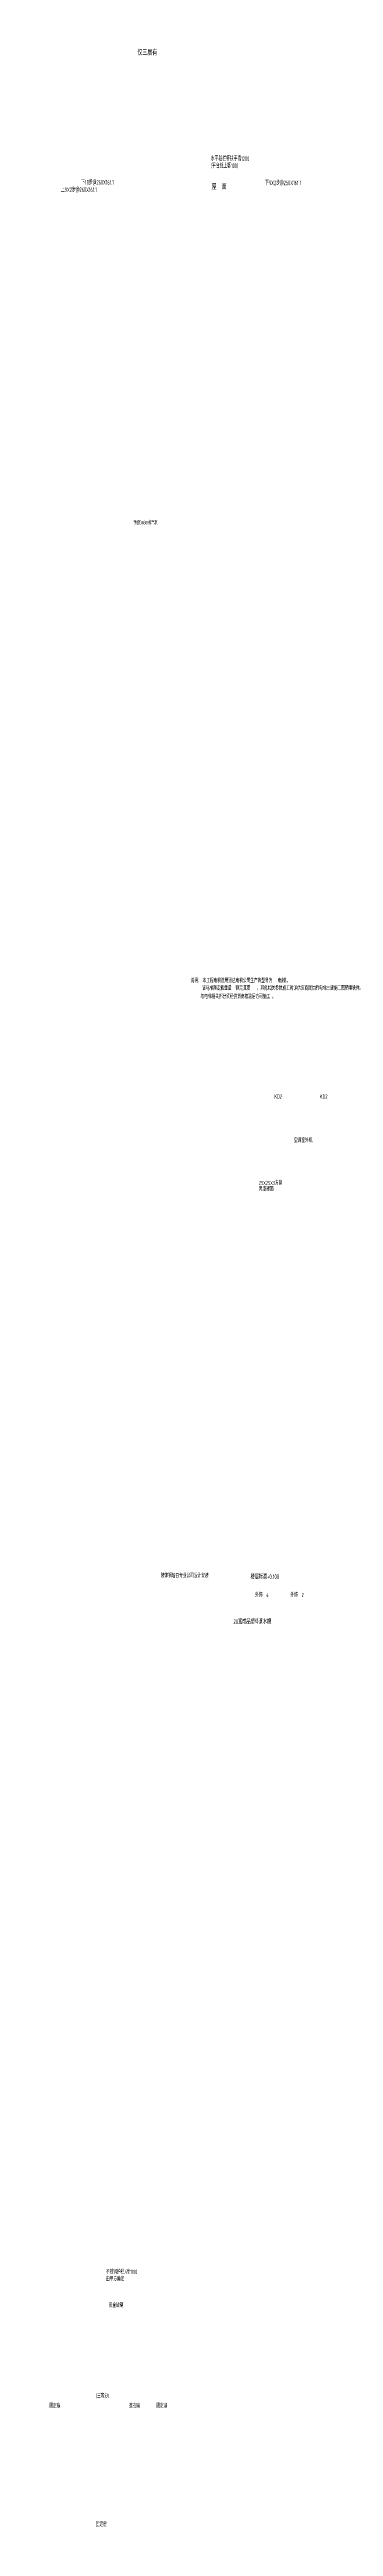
# Model space of a CAD drawing. Extents: x -726032 to 135930, y -151624 to 587044.
# Drawn here: x 108768 to 135930, y -4978 to 231999 of the extents above; entities that cross this region are included whole.
import ezdxf

# ---------------------------------------------------------------- set-up
doc = ezdxf.new("R2010")
doc.units = 0
doc.header["$LTSCALE"] = 1000
doc.header["$MEASUREMENT"] = 0
doc.linetypes.add('DASH', pattern=[0.35, 0.25, -0.1])
for name, color, linetype in [('PUB_DIM', 245, 'CONTINUOUS'), ('PUB_TEXT', 142, 'CONTINUOUS'), ('TEXT', 7, 'CONTINUOUS'), ('引线', 213, 'CONTINUOUS'), ('空调', 245, 'CONTINUOUS')]:
    doc.layers.add(name, color=color, linetype=linetype)
doc.styles.add('_HZTXT', font='isocp.shx', dxfattribs={"width": 0.8, "bigfont": 'hztxt.shx'})

msp = doc.modelspace()

# ---------------------------------------------------------------- texts
at = {"layer": 'PUB_DIM', "style": '_HZTXT', "width": 0.65}
for s, height, p in [('楼层标高+0.100', 450, (128003.4, 85662.7, 3840)), ('(三等分)', 400, (113195, 7316.7, 3840))]:
    msp.add_text(s, height=height, dxfattribs=at).set_placement(p)
at = {"layer": 'PUB_TEXT', "style": '_HZTXT'}
for s, height, width, p in [('仅三层有', 500, 0.7, (117174.6, 231447)), ('水平段栏杆扶手高1200', 450, 0.6, (124200.2, 221336.8)), ('(平台处上翻100)', 450, 0.6, (124200.2, 220653.4)), ('上9X2步@260X161.1', 450, 0.6, (109854.7, 218357.9)), ('下18步@260X161.1', 450, 0.6, (111794.6, 219064.9)), ('屋  面', 500, 0.7, (124266.9, 218614)), ('下9X2步@260X161.1', 450, 0.6, (129390.9, 219018.7)), ('预留DN300排气洞', 350, 0.6, (116813.6, 186560.9))]:
    msp.add_text(s, height=height, dxfattribs=dict(at, width=width)).set_placement(p)
at = {"layer": 'TEXT', "style": '_HZTXT'}
for s, width, p in [('说明：', 0.65, (122259.8, 142720)), (' 该电梯额定载重量', 0.65, (123188.2, 142002.2)), ('本工程电梯选用迅达电梯公司生产的型号为', 0.65, (123409, 142720)), ('额定速度', 0.65, (126557.1, 142002.2)), (' ，其他相关参数施工时详供应商提供的电梯土建施工图预埋铁件。', 0.65, (128410.9, 142002.2)), ('电梯。', 0.8, (130561.5, 142720)), ('与电梯相关部分须经供货商校验后方可施工 。', 0.65, (123213.2, 141199.4))]:
    msp.add_text(s, height=400, dxfattribs=dict(at, width=width)).set_placement(p)
at = {"layer": '引线', "style": '_HZTXT', "width": 0.65}
for s, height, p in [('空调室外机', 400, (132154.4, 127449.2, 3840)), ('25X25X3方管', 400, (128798.6, 123362.1, 3840)), ('黑漆罩面', 400, (128798.6, 122784.9, 3840)), ('装饰钢塔由专业公司设计安装', 400, (119414.1, 85796.2, 3840)), ('外饰  4', 400, (128436.4, 83943.7, 3840)), ('外饰  2', 400, (131815.8, 83943.7, 3840)), ('20宽成品塑料滴水槽', 450, (126365.9, 81369.4, 3840)), ('不锈钢护栏/高1100', 400, (114165.8, 19182.5, 3840)), ('由甲方确定', 400, (114165.8, 18519.6, 3840)), ('安全玻璃', 400, (114429.7, 15989.9, 3840)), ('固定扇', 400, (108745.1, 6372.4, 3840)), ('推拉扇', 400, (116359.2, 6372.4, 3840)), ('固定扇', 400, (118988.9, 6372.4, 3840)), ('固定扇', 400, (113194.7, -4976.5, 3840))]:
    msp.add_text(s, height=height, dxfattribs=at).set_placement(p)
at = {"layer": '空调', "linetype": 'DASH', "ltscale": 0.5, "style": '_HZTXT', "width": 0.7}
for p in [(130268.3, 131633, 3840), (134623.4, 131633, 3840)]:
    msp.add_text('KD2', height=400, dxfattribs=at).set_placement(p)

doc.saveas('drawing.dxf')
